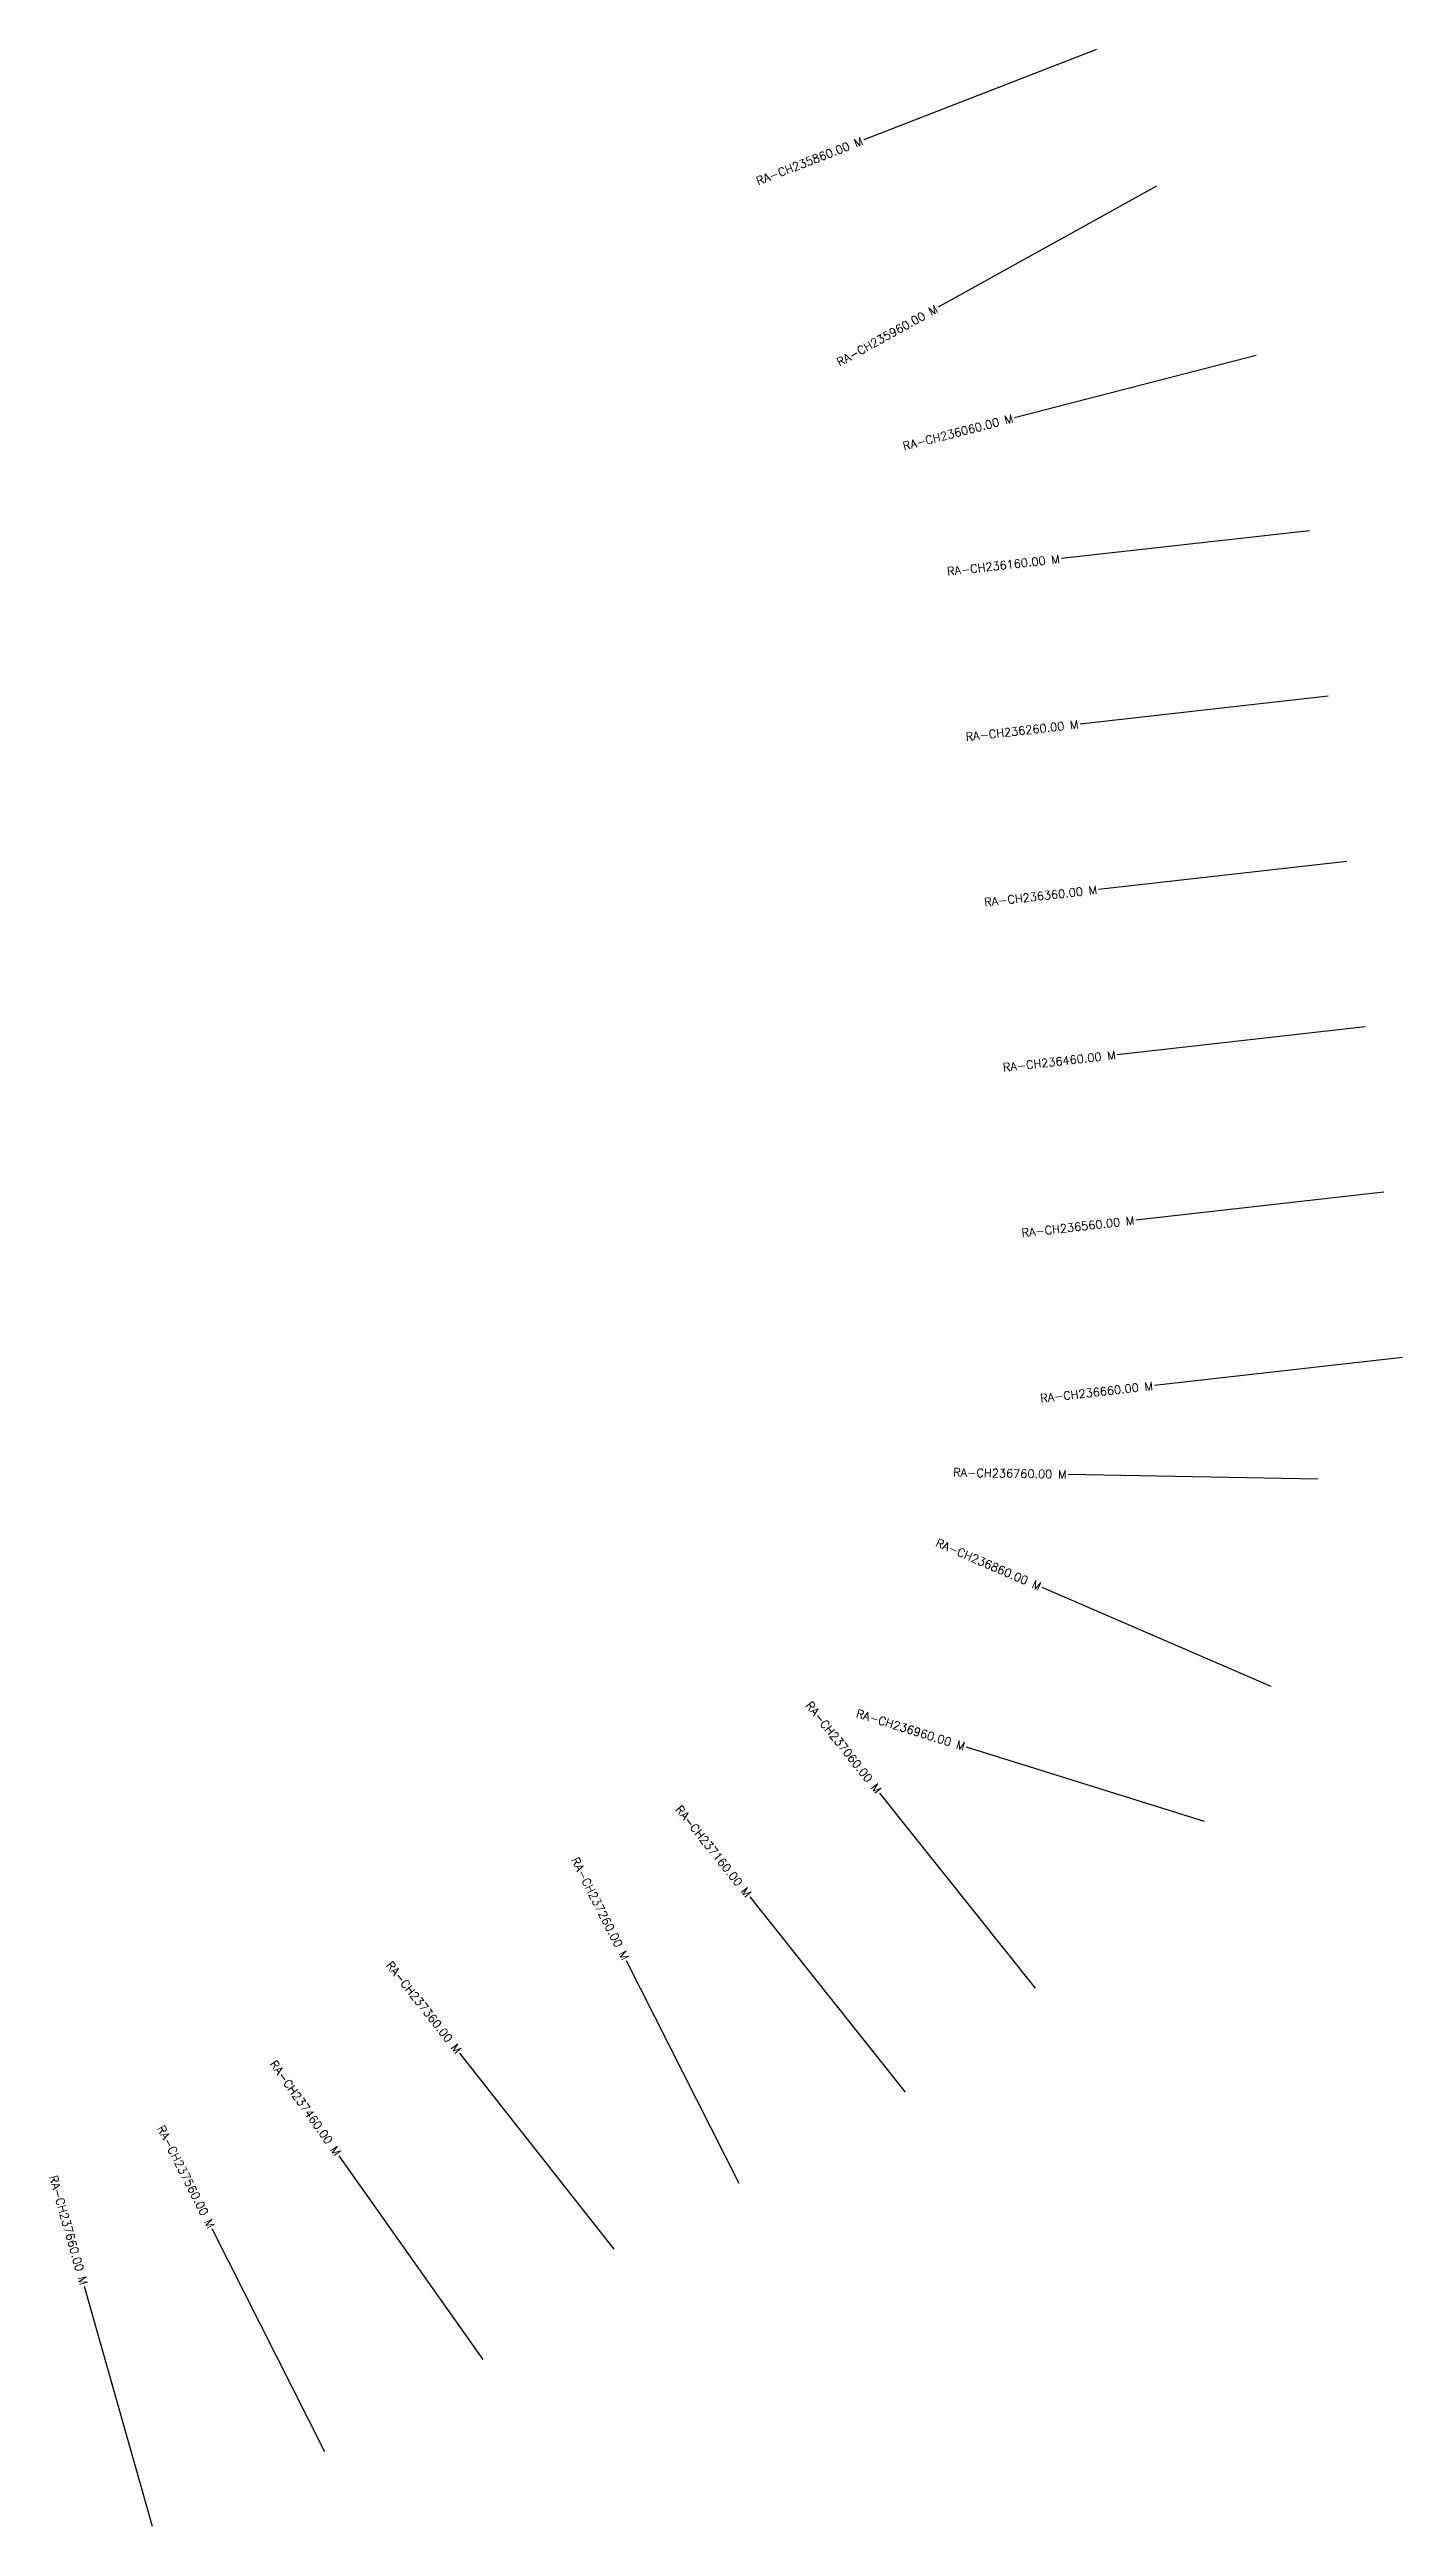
# Model space of a CAD drawing. Header units: metres. Extents: x 278749 to 284319, y 2048397 to 2051598.
# Drawn here: x 280549 to 281362, y 2050110 to 2051598 of the extents above; entities that cross this region are included whole.
import ezdxf
from ezdxf.enums import TextEntityAlignment as Align

# ---------------------------------------------------------------- set-up
doc = ezdxf.new("R2010")
doc.units = ezdxf.units.M
doc.layers.add('CS', color=134, linetype='Continuous')
doc.layers.add('CSMark', color=6, linetype='Continuous')
doc.styles.get("Standard").update_dxf_attribs({"font": 'simplex.shx'})

msp = doc.modelspace()

# ---------------------------------------------------------------- texts
at = {"layer": 'CSMark'}
for s, rotation, p in [('RA-CH235860.00 M', 21.2164, (281037.4, 2051543.4)), ('RA-CH235960.00 M', 28.9791, (281082.1, 2051442.7)), ('RA-CH236060.00 M', 14.394, (281127.8, 2051376.5)), ('RA-CH236160.00 M', 6.431, (281156, 2051292)), ('RA-CH236260.00 M', 6.431, (281167.2, 2051192.6)), ('RA-CH236360.00 M', 6.431, (281178.4, 2051093.2)), ('RA-CH236460.00 M', 6.431, (281189.6, 2050993.9)), ('RA-CH236560.00 M', 6.431, (281200.8, 2050894.5)), ('RA-CH236660.00 M', 6.431, (281212, 2050795.1)), ('RA-CH236760.00 M', 358.959, (281160.1, 2050741.8)), ('RA-CH236860.00 M', 336.6687, (281144.5, 2050674.2)), ('RA-CH237060.00 M', 308.5837, (281047.3, 2050551.1)), ('RA-CH236960.00 M', 342.6859, (281098.9, 2050578.2)), ('RA-CH237160.00 M', 308.5837, (280969.1, 2050488.7)), ('RA-CH237260.00 M', 296.8363, (280895.1, 2050450.5)), ('RA-CH237360.00 M', 308.2332, (280794.8, 2050394.8)), ('RA-CH237460.00 M', 305.2818, (280722.2, 2050333.3)), ('RA-CH237560.00 M', 296.831, (280646.1, 2050289.3)), ('RA-CH237660.00 M', 285.8346, (280569.4, 2050254.9))]:
    msp.add_text(s, height=5, rotation=rotation, dxfattribs=at).set_placement(p, align=Align.MIDDLE_RIGHT)

# ---------------------------------------------------------------- linework, layer by layer
at = {"layer": 'CS'}
for p, q in [((281178.1, 2051598), (281038.3, 2051543.7)), ((281214.2, 2051515.9), (281083, 2051443.2)), ((281274.1, 2051414.1), (281128.8, 2051376.8)), ((281306.1, 2051308.9), (281157, 2051292.1)), ((281317.3, 2051209.5), (281168.2, 2051192.7)), ((281328.5, 2051110.1), (281179.4, 2051093.3)), ((281339.7, 2051010.8), (281190.6, 2050994)), ((281350.9, 2050911.4), (281201.8, 2050894.6)), ((281362.1, 2050812), (281213, 2050795.2)), ((281311.1, 2050739), (281161.1, 2050741.7)), ((281283.2, 2050614.4), (281145.4, 2050673.8)), ((281243.1, 2050533.2), (281099.9, 2050577.9)), ((281141.5, 2050433), (281047.9, 2050550.3)), ((281063.3, 2050370.7), (280969.8, 2050487.9)), ((280963.3, 2050315.8), (280895.6, 2050449.6)), ((280888.2, 2050276.2), (280795.4, 2050394)), ((280809.4, 2050210), (280722.8, 2050332.4)), ((280714.2, 2050154.5), (280646.5, 2050288.4)), ((280610.6, 2050109.6), (280569.7, 2050253.9))]:
    msp.add_line(p, q, dxfattribs=at)

msp.set_redraw_order([(e.dxf.handle, doc.entitydb.next_handle()) for e in msp.query("TEXT MTEXT ATTDEF DIMENSION ARC_DIMENSION")])  # texts and dimensions are drawn at this point

doc.saveas('drawing.dxf')
